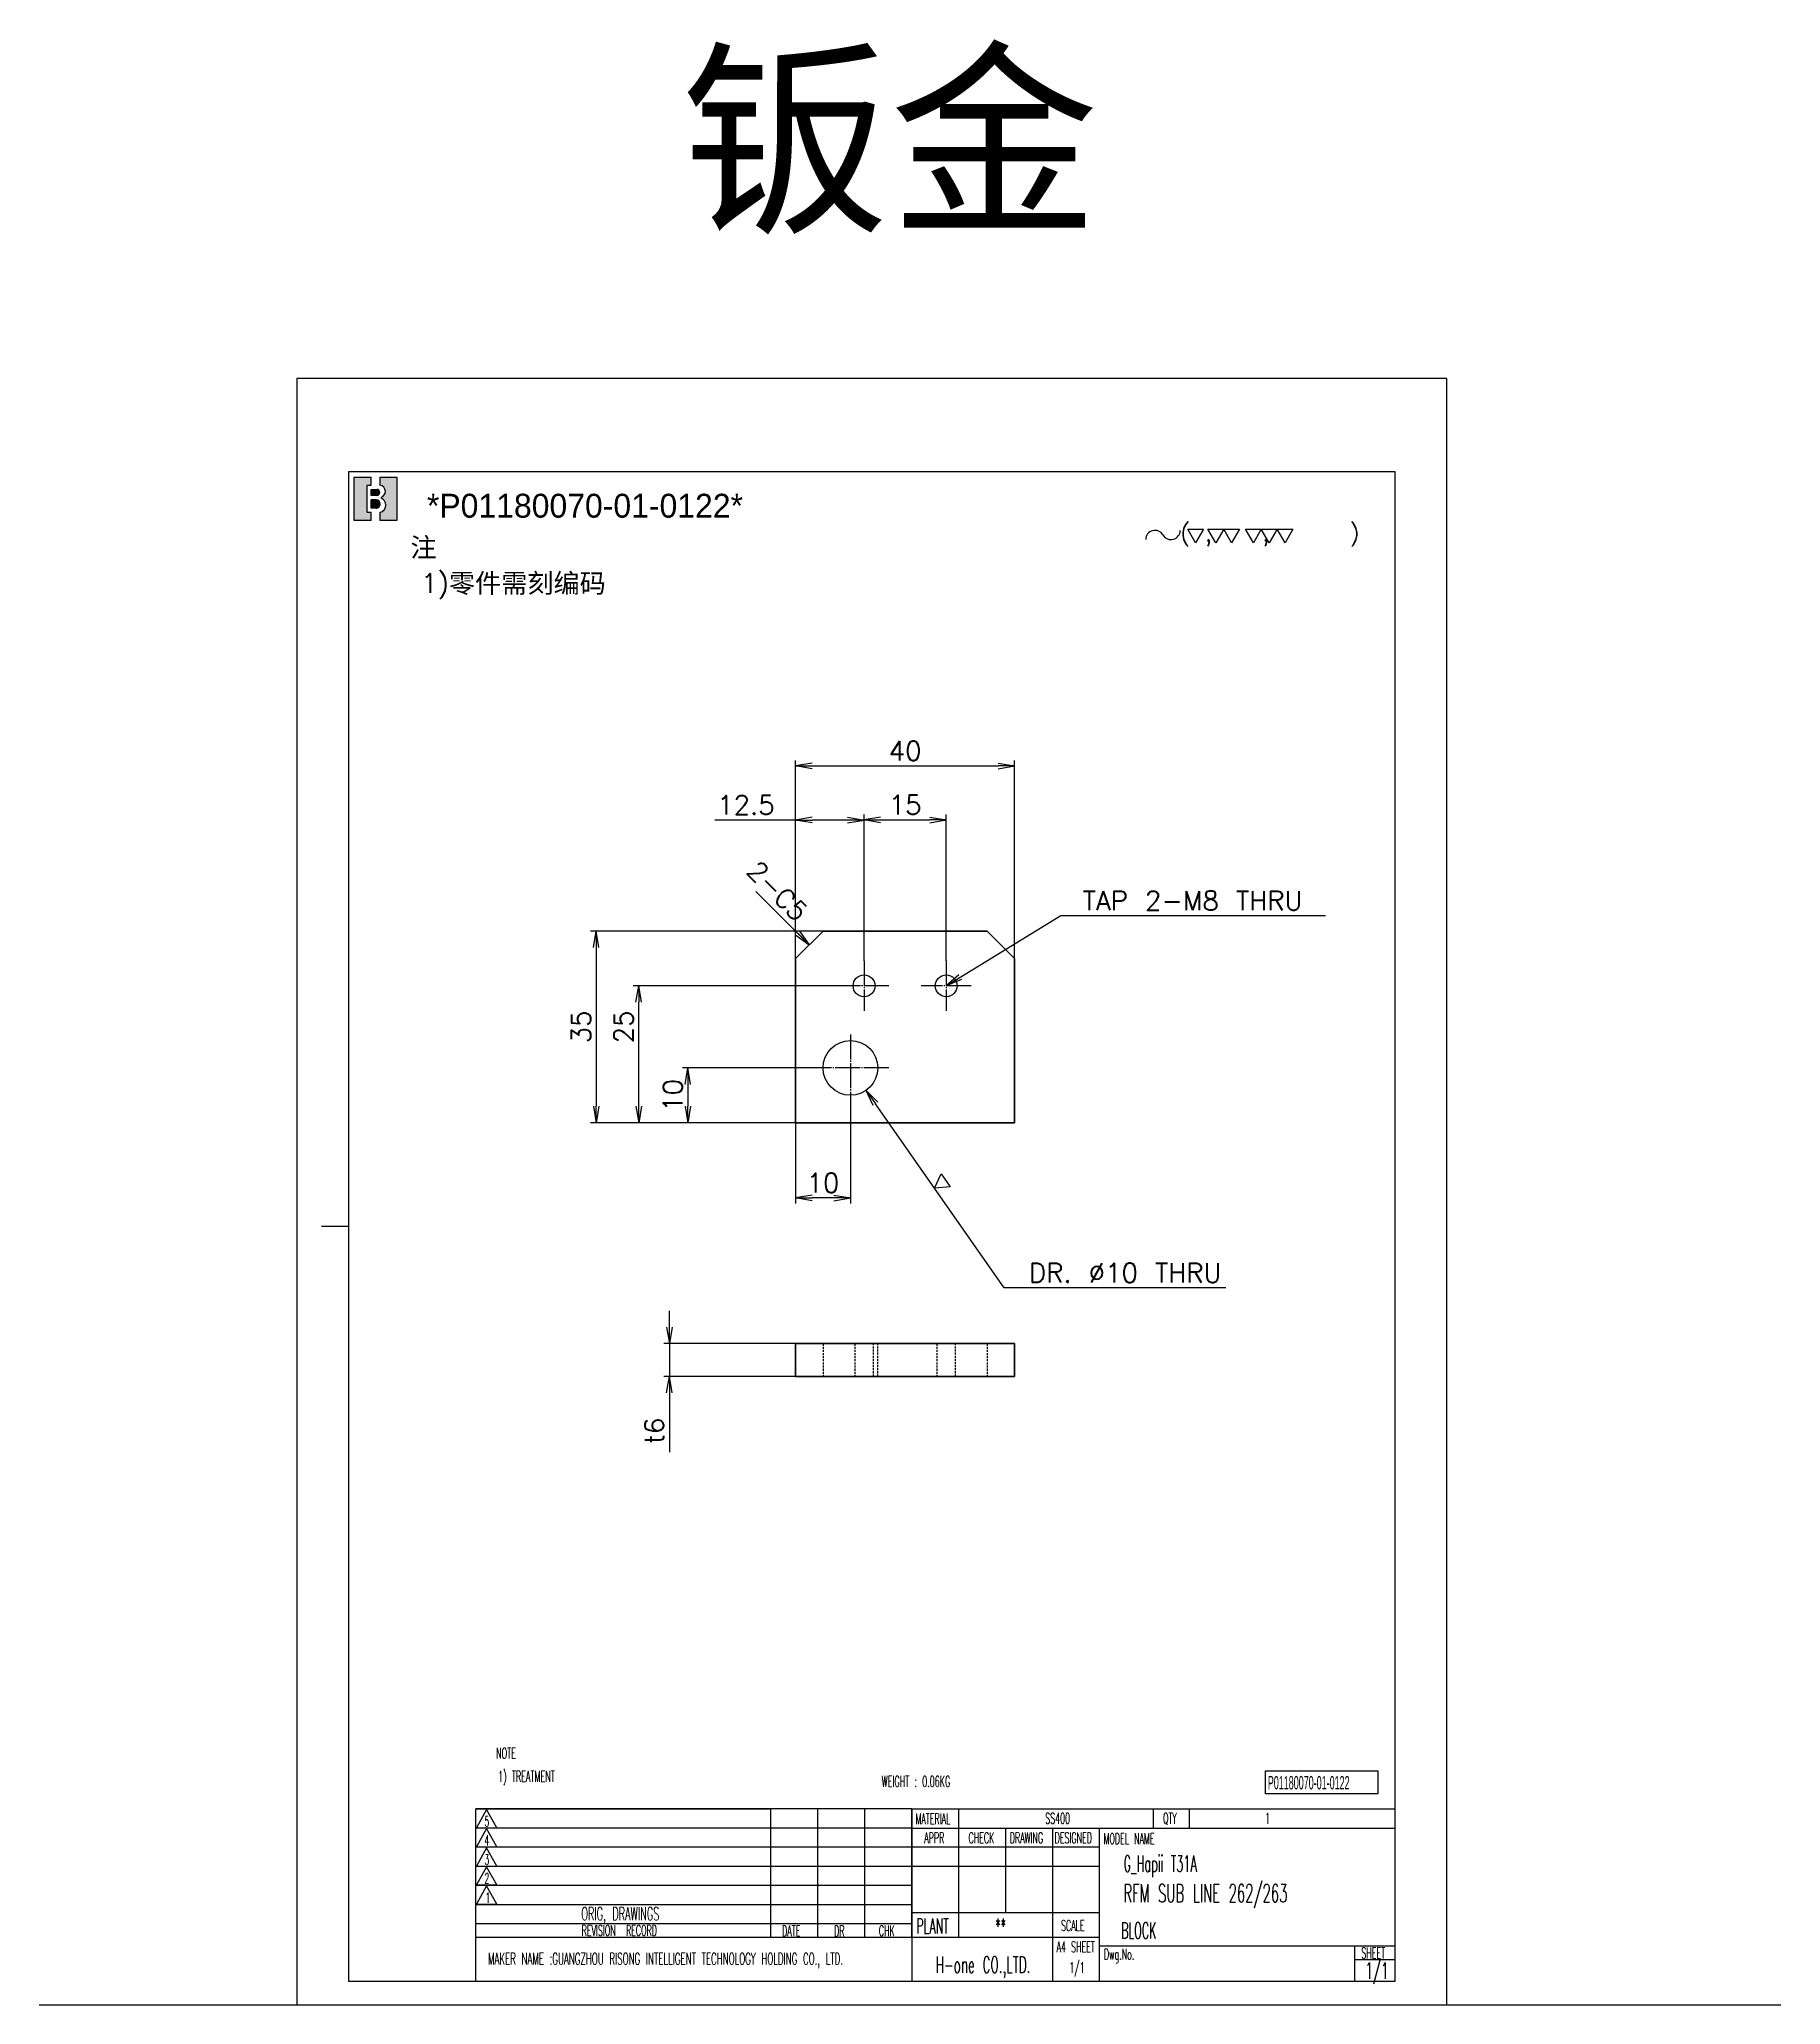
# Model space of a CAD drawing. Header units: inches. Extents: x 21 to 8642, y -3779 to 1599.
# Drawn here: x 5128.4 to 5446.4, y 18.9 to 377.9 of the extents above; entities that cross this region are included whole.
import ezdxf

# ---------------------------------------------------------------- set-up
doc = ezdxf.new("R2010")
doc.units = ezdxf.units.IN
doc.header["$MEASUREMENT"] = 0
doc.linetypes.add('CENTER-HOKUTO', pattern=[23, 20, -1, 1, -1])
doc.linetypes.add('HIDDEN-HOKUTO', pattern=[3.8, 2.5, -1.3])
doc.layers.add('AM_7', color=2, linetype='CENTER-HOKUTO', lineweight=30)
doc.layers.add('AM_HID', color=1, linetype='HIDDEN-HOKUTO', lineweight=25)
doc.layers.add('title_frame', color=7, linetype='Continuous')
doc.layers.add('word_dim', color=253, linetype='Continuous')
doc.styles.add('MX_NOTE_STANDARD', font='txt.shx', dxfattribs={"bigfont": 'bigfont.shx'})
doc.styles.get("Standard").update_dxf_attribs({"font": 'txt', "bigfont": 'gbcbig.shx'})
doc.dimstyles.new('HKT 1-1', dxfattribs={"dimtxt": 3.5, "dimasz": 3, "dimexe": 1, "dimexo": 0, "dimgap": 1, "dimtad": 3, "dimdsep": 46, "dimtxsty": 'Standard', "dimblk1": 'OPEN', "dimblk2": 'OPEN', "dimsah": 1, "dimcen": 0, "dimclrd": 256, "dimclre": 256, "dimclrt": 3, "dimazin": 2, "dimtfac": 1, "dimtmove": 0, "dimatfit": 3, "dimldrblk": 'OPEN', "dimfxl": 0, "dimtolj": 1, "dimlwd": 25, "dimlwe": 25, "dimarcsym": 0})

msp = doc.modelspace()

# ---------------------------------------------------------------- texts
at = {"linetype": 'Continuous', "ltscale": 2, "insert": (5245.48005147758, 373.431264767818), "char_height": 28, "width": 97.82244757481385, "attachment_point": 1}
msp.add_mtext('{\\fMicrosoft YaHei|b0|i0|c134|p34;\\C3;钣金}', dxfattribs=at)
at = {"ltscale": 2, "char_height": 3.5, "attachment_point": 1}
for s, insert, width in [('{\\fSimSun|b0|i0|c134|p2;\\C3;注}', (5196.137144596085, 286.8199585960988), 10.36469167833275), ('{\\Fromans,bigfont|c134;\\C3;1)\\fSimSun|b0|i0|c134|p2;零件需刻编码}', (5198.072517645693, 280.2745734192881), 96.90613264959393)]:
    msp.add_mtext(s, dxfattribs=dict(at, insert=insert, width=width))
at = {"linetype": 'Continuous', "insert": (5326.378678560754, 44.18409357394694), "char_height": 3, "width": 50.90000000000009, "attachment_point": 4}
msp.add_mtext('{\\W0.5;\\C3;G_Hapii T31A}', dxfattribs=at)
at = {"layer": 'title_frame', "color": 3, "style": 'MX_NOTE_STANDARD'}
for s, height, width, p in [('NOTE', 1.96, 0.5450000000000002, (5211.780951435316, 63.86087121608352)), ('1) TREATMENT', 1.96, 0.5450000000000002, (5212.16986806087, 59.63755870902014)), ('WEIGHT : 0.06KG', 2, 0.5341000000000022, (5282.197857006338, 58.69034685800352)), ('MATERIAL', 1.972799999999999, 0.5340999999999952, (5288.37365978028, 51.87661364088262)), ('SS400', 1.972799999999999, 0.5340999999999952, (5312.074899837551, 51.96225243587605)), ('QTY', 1.972799999999999, 0.5340999999999952, (5333.574660579996, 51.96225243587605)), ('1', 1.972799999999999, 0.5340999999999952, (5352.202479717585, 51.96225243587605)), ('5', 1.917999999999999, 0.5341000000000025, (5209.661811966422, 51.44400094052753)), ('APPR', 1.972799999999999, 0.5340999999999952, (5289.969339191013, 48.40543169303191)), ('CHECK', 1.972799999999999, 0.5341000000000096, (5298.065198966304, 48.40543169303191)), ('DRAWING', 1.972799999999999, 0.5340999999999952, (5305.584699560337, 48.40543169303191)), ('DESIGNED', 1.972799999999999, 0.5340999999999952, (5313.776179284878, 48.40543169303191)), ('4', 1.917999999999999, 0.5341000000000025, (5209.661811966422, 47.96670905324345)), ('MODEL NAME', 1.972799999999999, 0.5340999999999669, (5322.704618991762, 48.25507256459014)), ('3', 1.917999999999999, 0.5341000000000025, (5209.661811966422, 44.43717170666196)), ('2', 1.917999999999999, 0.5341000000000025, (5209.661811966422, 41.02402349637987)), ('RFM SUB LINE 262/263', 3.300000000000001, 0.534099999999995, (5326.340349753535, 37.61499827581201)), ('1', 1.917999999999999, 0.5341000000000025, (5209.85805404559, 37.49448614979474)), ('ORIG, DRAWINGS', 2.411200052261353, 0.5341000000000021, (5227.350353982883, 34.32582431868423)), ('REVISION  RECORD', 1.972799999999999, 0.5341000000000025, (5227.40038326994, 31.48763774908866)), ('DATE', 1.972799999999999, 0.5340999999999952, (5264.013831882768, 31.4061533427207)), ('DR', 1.972799999999999, 0.5341000000000096, (5273.507819844644, 31.39572665166406)), ('CHK', 1.972799999999999, 0.5340999999999952, (5281.684457605532, 31.42915911808223)), ('PLANT', 2.740000000000002, 0.5340999999999948, (5288.537594654948, 31.93321690288349)), ('**', 2.740000000000002, 0.5340999999999948, (5302.894495311341, 31.93321690288349)), ('SCALE', 1.972799999999999, 0.5340999999999952, (5314.95215429619, 32.38282709091936)), ('BLOCK', 2.94, 0.5, (5325.92652569595, 31.00285877504348)), ('A4 SHEET', 1.972799999999999, 0.5340999999999952, (5314.131147088485, 28.48737397778814)), ('Dwg.No.', 1.972799999999999, 0.5340999999999669, (5322.790474083975, 27.14155933034772)), ('SHEET', 1.972799999999999, 0.5340999999999952, (5369.791449485407, 27.37562859678792)), ('MAKER NAME :GUANGZHOU RISONG INTELLIGENT TECHNOLOGY HOLDING CO., LTD.', 2.160000000000001, 0.5341000000000022, (5210.300405308897, 26.23025221409034)), ('H-one CO.,LTD.', 3, 0.5341000000000093, (5292.057417951672, 24.71330088280365)), ('1/1', 1.972799999999999, 0.5340999999999952, (5316.482890141548, 24.73298190692867)), ('1/1', 3, 0.5340999999999667, (5370.508370939644, 23.63970761176961))]:
    msp.add_text(s, height=height, dxfattribs=dict(at, width=width)).set_placement(p)
at = {"layer": 'title_frame', "color": 3, "insert": (5352.708391702823, 60.68351764071622), "char_height": 2.45, "width": 4.110702489910182, "attachment_point": 1, "style": 'MX_NOTE_STANDARD'}
msp.add_mtext('{\\f3 of 9 Barcode|b0|i0|c0|p82;\\W0.5;P01180070-\\f3 of 9 Barcode|b0|i0|c134|p82;01\\f3 of 9 Barcode|b0|i0|c0|p82;-0\\f3 of 9 Barcode|b0|i0|c134|p82;122}', dxfattribs=at)
at = {"layer": 'word_dim', "color": 3, "linetype": 'Continuous', "ltscale": 2}
msp.add_text('2-C5', height=3.5, rotation=315, dxfattribs=at).set_placement((5257.322987527006, 225.6905388621431))
at = {"layer": 'word_dim', "color": 3, "linetype": 'Continuous', "insert": (5199.153652978597, 294.8547770723944), "char_height": 4.361000000000001, "width": 100, "attachment_point": 1}
msp.add_mtext('{\\f3 of 9 Barcode|b0|i0|c0|p82;*P01180070-\\f3 of 9 Barcode|b0|i0|c134|p82;01\\f3 of 9 Barcode|b0|i0|c0|p82;-0\\f3 of 9 Barcode|b0|i0|c134|p82;122\\f3 of 9 Barcode|b0|i0|c0|p82;*}', dxfattribs=at)
at = {"layer": 'word_dim', "color": 3, "linetype": 'Continuous', "ltscale": 2, "insert": (5318.915485334381, 218.8095755793888), "char_height": 3.5, "attachment_point": 7}
msp.add_mtext('\\A1;TAP 2-M8 THRU', dxfattribs=at)

# ---------------------------------------------------------------- blocks, each defined once
blk = doc.blocks.new('B\\M+18B40\\M+196A7\\M+100CF\\M+100B0\\M+100B8')
blk.add_hatch(color=1).paths.add_polyline_path([(0.3999999986702711, 0.8149999997779807), (0.3999999986702711, 0.9999999997779806), (-1.3297288e-09, 0.9999999997779806), (-1.3297288e-09, -2.220193e-10), (0.3999999986702711, -2.220193e-10), (0.3999999986702711, 0.1849999997779807), (0.2999999986702711, 0.1849999997779807), (0.2999999986702711, 0.8149999997779807)])
h = blk.add_hatch(color=1)
edge = h.paths.add_edge_path()
edge.add_line((0.5999999986702714, 0.9999999997779806), (0.5999999986702718, 0.8142220507965398))
edge.add_arc((0.5849999986702712, 0.6699999997779816), 0.1449999999999991, -5.115907697472721e-13, 84.06222754839428, ccw=False)
edge.add_arc((0.5849999986702707, 0.6699999997779802), 0.1449999999999993, -69.82872865353448, 1.1368683772161603e-13, ccw=False)
edge.add_line((0.6349999986702715, 0.5338934238898192), (0.6349999986702711, 0.5120827805020305))
edge.add_arc((0.5699999986702688, 0.3549999997779789), 0.1700000000000021, 3.979039320256561e-13, 67.5204943905955, ccw=False)
edge.add_arc((0.5699999986702724, 0.3549999997779802), 0.1699999999999993, -79.83575137827683, 0, ccw=False)
edge.add_line((0.5999999986702714, 0.1876679944711657), (0.5999999986702714, -2.220192918400699e-10))
edge.add_line((0.5999999986702714, -2.220193e-10), (0.9999999986702712, -2.220193e-10))
edge.add_line((0.9999999986702712, -2.220193e-10), (0.9999999986702712, 0.9999999997779806))
edge.add_line((0.9999999986702712, 0.9999999997779806), (0.5999999986702714, 0.9999999997779806))
h = blk.add_hatch(color=1)
edge = h.paths.add_edge_path()
edge.add_arc((0.5299999986702706, 0.6449999997779808), 0.07, 359.9999999999989, 450)
edge.add_line((0.5299999986702706, 0.7149999997779806), (0.3999999986702711, 0.7149999997779806))
edge.add_line((0.3999999986702711, 0.7149999997779806), (0.3999999986702711, 0.5749999997779809))
edge.add_line((0.3999999986702711, 0.5749999997779809), (0.5299999986702701, 0.5749999997779809))
edge.add_arc((0.5299999986702701, 0.6449999997779808), 0.07, 270, 359.9999999999999)
h = blk.add_hatch(color=1)
edge = h.paths.add_edge_path()
edge.add_arc((0.5149999986702705, 0.3799999997779802), 0.095, 1.018e-13, 90)
edge.add_line((0.5149999986702705, 0.4749999997779804), (0.3999999986702711, 0.4749999997779808))
edge.add_line((0.3999999986702711, 0.4749999997779808), (0.3999999986702711, 0.2849999997779809))
edge.add_line((0.3999999986702711, 0.2849999997779809), (0.5149999986702718, 0.2849999997779809))
edge.add_arc((0.5149999986702718, 0.379999999777981), 0.095, 270, 360.0000000000003)
at = {"color": 1}
for p, q in [((-1.3297288e-09, -2.220193e-10), (-1.3297288e-09, 0.9999999997779806)), ((-1.3297288e-09, 0.9999999997779806), (0.3999999986702711, 0.9999999997779806)), ((0.3999999986702711, 0.8149999997779807), (0.3999999986702711, 0.9999999997779806)), ((0.5999999986702714, 0.9999999997779806), (0.5999999986702718, 0.8142220507965398)), ((0.5999999986702714, 0.9999999997779806), (0.9999999986702712, 0.9999999997779806)), ((0.9999999986702712, 0.9999999997779806), (0.9999999986702712, -2.220193e-10)), ((0.2999999986702711, 0.8149999997779807), (0.3999999986702711, 0.8149999997779807)), ((0.2999999986702711, 0.1849999997779807), (0.2999999986702711, 0.8149999997779807)), ((0.3999999986702711, 0.7149999997779806), (0.5299999986702706, 0.7149999997779806)), ((0.3999999986702711, 0.5749999997779809), (0.3999999986702711, 0.7149999997779806)), ((0.5299999986702701, 0.5749999997779809), (0.3999999986702711, 0.5749999997779809)), ((0.5149999986702705, 0.4749999997779804), (0.3999999986702711, 0.4749999997779808)), ((0.3999999986702711, 0.2849999997779809), (0.3999999986702711, 0.4749999997779808)), ((0.5699999986702711, 0.5249999997779802), (0.5699999986702716, 0.5249999997779807)), ((0.5999999986702705, 0.6449999997779794), (0.59999999867027, 0.6449999997779803)), ((0.6349999986702715, 0.5338934238898192), (0.6349999986702711, 0.5120827805020305)), ((0.7299999986702704, 0.6699999997779807), (0.7299999986702704, 0.6699999997779802)), ((0.3999999986702711, 0.1849999997779807), (0.2999999986702711, 0.1849999997779807)), ((0.5149999986702718, 0.2849999997779809), (0.3999999986702711, 0.2849999997779809)), ((0.3999999986702711, -2.220193e-10), (0.3999999986702711, 0.1849999997779807)), ((0.5999999986702714, 0.1876679944711657), (0.5999999986702714, -2.220193e-10)), ((0.6099999986702707, 0.3799999997779806), (0.609999998670272, 0.3799999997779815)), ((0.739999998670271, 0.3549999997779802), (0.739999998670271, 0.3549999997779802)), ((0.3999999986702711, -2.220193e-10), (-1.3297288e-09, -2.220193e-10)), ((0.9999999986702712, -2.220193e-10), (0.5999999986702714, -2.220193e-10))]:
    blk.add_line(p, q, dxfattribs=at)
for centre, radius, start, end in [((0.5149999986702705, 0.3799999997779802), 0.095, 1.018e-13, 90), ((0.5299999986702706, 0.6449999997779808), 0.07, 359.9999999999989, 90), ((0.5299999986702701, 0.6449999997779808), 0.07, 270, 359.9999999999999), ((0.5849999986702712, 0.6699999997779816), 0.1449999999999991, 359.9999999999995, 84.06222754839432), ((0.5849999986702707, 0.6699999997779802), 0.1449999999999993, 290.1712713464655, 1.781e-13), ((0.5699999986702688, 0.3549999997779789), 0.1700000000000021, 4.58e-13, 67.52049439059552), ((0.5149999986702718, 0.379999999777981), 0.095, 270, 2.799e-13), ((0.5699999986702724, 0.3549999997779802), 0.1699999999999993, 280.1642486217232, 0)]:
    blk.add_arc(centre, radius, start, end, dxfattribs=at)
blk.add_attdef('B機密ﾏｰｸ', (-0.0857467348302255, 1.074949466596297), '', height=0.2)
blk = doc.blocks.new('shiage0')
at = {"layer": 'word_dim', "color": 3, "linetype": 'Continuous'}
for centre, radius, start, end in [((1.687489685469927, 1.849274192977646e-05), 1.687500000000015, 29.99999999999973, 180), ((4.610325423242443, 1.68751849274193), 1.6875, 209.9999999999997, 0)]:
    blk.add_arc(centre, radius, start, end, dxfattribs=at)
blk = doc.blocks.new('10')
at = {"layer": 'title_frame', "color": 3, "linetype": 'Continuous'}
for points in [[(9.625360041289241, 2.650317104677924), (8.180360041289191, 5.153130521614912), (11.07036004128918, 5.153130521615026)], [(13.30945624889046, 2.650317104677924), (11.86445624889041, 5.153130521614912), (17.64445624889038, 5.15313052161514), (16.19945624889044, 2.650317104678038), (14.75445624889039, 5.153130521615026)], [(20.17199269540924, 2.650317104677924), (18.72699269540919, 5.153130521614912), (27.39699269540915, 5.15313052161514), (25.95199269540922, 2.650317104678095), (24.50699269540917, 5.153130521615083), (23.06199269540923, 2.650317104678038), (21.61699269540918, 5.153130521615026)]]:
    blk.add_lwpolyline(points, close=True, dxfattribs=at)
blk.add_blockref('shiage0', (0.5207737940818333, 3.2441946934008), dxfattribs=at)
blk.add_text('( ,   ,     )', height=3, dxfattribs=at).set_placement((6.843075599901567, 2.972427221680277))
blk = doc.blocks.new('_Open')
at = {"color": 0, "lineweight": -2}
for p, q in [((-1, 0.1666666666666667), (0, 0)), ((-1, -0.1666666666666667), (0, 0)), ((0, 0), (-1, 0))]:
    blk.add_line(p, q, dxfattribs=at)
blk = doc.blocks.new('*D260')
at = {"layer": 'DEFPOINTS', "color": 0, "linetype": 'Continuous', "ltscale": 2}
for p in [(5306.482646693768, 245.1513166497002), (5266.482646693768, 209.9933681946363), (5306.482646693768, 209.9933681946363)]:
    blk.add_point(p, dxfattribs=at)
at = {"layer": 'word_dim', "linetype": 'Continuous', "lineweight": 25, "ltscale": 2}
for p, q in [((5266.482646693768, 209.9933681946363), (5266.482646693768, 246.1513166497002)), ((5269.482646693768, 245.1513166497002), (5303.482646693768, 245.1513166497002)), ((5306.482646693768, 209.9933681946363), (5306.482646693768, 246.1513166497002))]:
    blk.add_line(p, q, dxfattribs=at)
at = {"layer": 'word_dim', "linetype": 'Continuous', "lineweight": 25, "ltscale": 2, "xscale": 3, "yscale": 3, "zscale": 3, "rotation": 180}
blk.add_blockref('_Open', (5266.482646693768, 245.1513166497002), dxfattribs=at)
at = {"layer": 'word_dim', "linetype": 'Continuous', "lineweight": 25, "ltscale": 2, "xscale": 3, "yscale": 3, "zscale": 3}
blk.add_blockref('_Open', (5306.482646693768, 245.1513166497002), dxfattribs=at)
at = {"layer": 'word_dim', "color": 3, "linetype": 'Continuous', "ltscale": 2, "insert": (5286.482646693768, 247.9013166497002), "char_height": 3.5, "attachment_point": 5}
blk.add_mtext('\\A1;40', dxfattribs=at)
blk = doc.blocks.new('*D261')
at = {"layer": 'DEFPOINTS', "color": 0, "linetype": 'Continuous', "ltscale": 2}
for p in [(5274.156615424728, 214.9933681946363), (5230.053162756116, 179.9933681946363), (5269.430832469023, 179.9933681946363)]:
    blk.add_point(p, dxfattribs=at)
at = {"layer": 'word_dim', "linetype": 'Continuous', "lineweight": 25, "ltscale": 2}
for p, q in [((5274.156615424728, 214.9933681946363), (5229.053162756116, 214.9933681946363)), ((5230.053162756116, 211.9933681946363), (5230.053162756116, 182.9933681946363)), ((5269.430832469023, 179.9933681946363), (5229.053162756116, 179.9933681946363))]:
    blk.add_line(p, q, dxfattribs=at)
at = {"layer": 'word_dim', "linetype": 'Continuous', "lineweight": 25, "ltscale": 2, "xscale": 3, "yscale": 3, "zscale": 3}
for p, rotation in [((5230.053162756116, 214.9933681946363), 90), ((5230.053162756116, 179.9933681946363), 270)]:
    blk.add_blockref('_Open', p, dxfattribs=dict(at, rotation=rotation))
at = {"layer": 'word_dim', "color": 3, "linetype": 'Continuous', "ltscale": 2, "insert": (5227.303162756116, 197.4933681946372), "char_height": 3.5, "attachment_point": 5, "rotation": 90}
blk.add_mtext('\\A1;35', dxfattribs=at)
blk = doc.blocks.new('*D262')
at = {"layer": 'DEFPOINTS', "color": 0, "linetype": 'Continuous', "ltscale": 2}
for p in [(5266.482646693768, 139.6409850847281), (5243.424930909097, 133.6409850847281), (5266.482646693768, 133.6409850847281)]:
    blk.add_point(p, dxfattribs=at)
at = {"layer": 'word_dim', "linetype": 'Continuous', "lineweight": 25, "ltscale": 2}
for p, q in [((5243.424930909097, 142.6409850847281), (5243.424930909097, 145.6409850847281)), ((5266.482646693768, 139.6409850847281), (5242.424930909097, 139.6409850847281)), ((5243.424930909097, 139.6409850847281), (5243.424930909097, 133.6409850847281)), ((5266.482646693768, 133.6409850847281), (5242.424930909097, 133.6409850847281)), ((5243.424930909097, 130.6409850847281), (5243.424930909097, 119.8076517513947))]:
    blk.add_line(p, q, dxfattribs=at)
at = {"layer": 'word_dim', "linetype": 'Continuous', "lineweight": 25, "ltscale": 2, "xscale": 3, "yscale": 3, "zscale": 3}
for p, rotation in [((5243.424930909097, 139.6409850847281), 270), ((5243.424930909097, 133.6409850847281), 90)]:
    blk.add_blockref('_Open', p, dxfattribs=dict(at, rotation=rotation))
at = {"layer": 'word_dim', "color": 3, "linetype": 'Continuous', "ltscale": 2, "insert": (5240.674930909097, 123.7243184180622), "char_height": 3.5, "attachment_point": 5, "rotation": 90}
blk.add_mtext('\\A1;t6', dxfattribs=at)
blk = doc.blocks.new('*D263')
at = {"layer": 'DEFPOINTS', "color": 0, "linetype": 'Continuous', "ltscale": 2}
for p in [(5276.482646693768, 183.8811933136653), (5266.482646693768, 179.9933681946363), (5266.482646693768, 166.2541424771675)]:
    blk.add_point(p, dxfattribs=at)
at = {"layer": 'word_dim', "linetype": 'Continuous', "lineweight": 25, "ltscale": 2}
for p, q in [((5276.482646693768, 183.8811933136653), (5276.482646693768, 165.2541424771675)), ((5266.482646693768, 179.9933681946363), (5266.482646693768, 165.2541424771675)), ((5273.482646693768, 166.2541424771675), (5269.482646693768, 166.2541424771675))]:
    blk.add_line(p, q, dxfattribs=at)
at = {"layer": 'word_dim', "linetype": 'Continuous', "lineweight": 25, "ltscale": 2, "xscale": 3, "yscale": 3, "zscale": 3, "rotation": 180}
blk.add_blockref('_Open', (5266.482646693768, 166.2541424771675), dxfattribs=at)
at = {"layer": 'word_dim', "linetype": 'Continuous', "lineweight": 25, "ltscale": 2, "xscale": 3, "yscale": 3, "zscale": 3}
blk.add_blockref('_Open', (5276.482646693768, 166.2541424771675), dxfattribs=at)
at = {"layer": 'word_dim', "color": 3, "linetype": 'Continuous', "ltscale": 2, "insert": (5271.482646693768, 169.0041424771675), "char_height": 3.5, "attachment_point": 5}
blk.add_mtext('\\A1;10', dxfattribs=at)
blk = doc.blocks.new('*D264')
at = {"layer": 'DEFPOINTS', "color": 0, "linetype": 'Continuous', "ltscale": 2}
for p in [(5278.982646693768, 235.2720256418083), (5266.482646693768, 209.9933681946363), (5278.982646693768, 209.5434170227613)]:
    blk.add_point(p, dxfattribs=at)
at = {"layer": 'word_dim', "linetype": 'Continuous', "lineweight": 25, "ltscale": 2}
for p, q in [((5266.482646693768, 235.2720256418083), (5251.732646693767, 235.2720256418083)), ((5266.482646693768, 209.9933681946363), (5266.482646693768, 236.2720256418083)), ((5275.982646693768, 235.2720256418083), (5269.482646693768, 235.2720256418083)), ((5278.982646693768, 209.5434170227613), (5278.982646693768, 236.2720256418083))]:
    blk.add_line(p, q, dxfattribs=at)
at = {"layer": 'word_dim', "linetype": 'Continuous', "lineweight": 25, "ltscale": 2, "xscale": 3, "yscale": 3, "zscale": 3, "rotation": 180}
blk.add_blockref('_Open', (5266.482646693768, 235.2720256418083), dxfattribs=at)
at = {"layer": 'word_dim', "linetype": 'Continuous', "lineweight": 25, "ltscale": 2, "xscale": 3, "yscale": 3, "zscale": 3}
blk.add_blockref('_Open', (5278.982646693768, 235.2720256418083), dxfattribs=at)
at = {"layer": 'word_dim', "color": 3, "linetype": 'Continuous', "ltscale": 2, "insert": (5257.399313360433, 238.0220256418083), "char_height": 3.5, "attachment_point": 5}
blk.add_mtext('\\A1;12.5', dxfattribs=at)
blk = doc.blocks.new('*D265')
at = {"layer": 'DEFPOINTS', "color": 0, "linetype": 'Continuous', "ltscale": 2}
for p in [(5293.982646693768, 235.2855391553217), (5278.982646693768, 209.5434170227613), (5293.982646693768, 209.5434170227613)]:
    blk.add_point(p, dxfattribs=at)
at = {"layer": 'word_dim', "linetype": 'Continuous', "lineweight": 25, "ltscale": 2}
for p, q in [((5278.982646693768, 209.5434170227613), (5278.982646693768, 236.2855391553217)), ((5281.982646693768, 235.2855391553217), (5290.982646693768, 235.2855391553217)), ((5293.982646693768, 209.5434170227613), (5293.982646693768, 236.2855391553217))]:
    blk.add_line(p, q, dxfattribs=at)
at = {"layer": 'word_dim', "linetype": 'Continuous', "lineweight": 25, "ltscale": 2, "xscale": 3, "yscale": 3, "zscale": 3, "rotation": 180}
blk.add_blockref('_Open', (5278.982646693768, 235.2855391553217), dxfattribs=at)
at = {"layer": 'word_dim', "linetype": 'Continuous', "lineweight": 25, "ltscale": 2, "xscale": 3, "yscale": 3, "zscale": 3}
blk.add_blockref('_Open', (5293.982646693768, 235.2855391553217), dxfattribs=at)
at = {"layer": 'word_dim', "color": 3, "linetype": 'Continuous', "ltscale": 2, "insert": (5286.482646693768, 238.0355391553217), "char_height": 3.5, "attachment_point": 5}
blk.add_mtext('\\A1;15', dxfattribs=at)
blk = doc.blocks.new('*D266')
at = {"layer": 'DEFPOINTS', "color": 0, "linetype": 'Continuous', "ltscale": 2}
for p in [(5270.117533924875, 189.9933681946363), (5246.800311519475, 179.9933681946363), (5266.482646693768, 179.9933681946363)]:
    blk.add_point(p, dxfattribs=at)
at = {"layer": 'word_dim', "linetype": 'Continuous', "lineweight": 25, "ltscale": 2}
for p, q in [((5270.117533924875, 189.9933681946363), (5245.800311519475, 189.9933681946363)), ((5246.800311519475, 186.9933681946363), (5246.800311519475, 182.9933681946363)), ((5266.482646693768, 179.9933681946363), (5245.800311519475, 179.9933681946363))]:
    blk.add_line(p, q, dxfattribs=at)
at = {"layer": 'word_dim', "linetype": 'Continuous', "lineweight": 25, "ltscale": 2, "xscale": 3, "yscale": 3, "zscale": 3}
for p, rotation in [((5246.800311519475, 189.9933681946363), 90), ((5246.800311519475, 179.9933681946363), 270)]:
    blk.add_blockref('_Open', p, dxfattribs=dict(at, rotation=rotation))
at = {"layer": 'word_dim', "color": 3, "linetype": 'Continuous', "ltscale": 2, "insert": (5244.050311519475, 184.9933681946372), "char_height": 3.5, "attachment_point": 5, "rotation": 90}
blk.add_mtext('\\A1;10', dxfattribs=at)
blk = doc.blocks.new('*D267')
at = {"layer": 'DEFPOINTS', "color": 0, "linetype": 'Continuous', "ltscale": 2}
for p in [(5237.82419615405, 204.9933681946363), (5274.431865443768, 204.9933681946363), (5266.482646693768, 179.9933681946363)]:
    blk.add_point(p, dxfattribs=at)
at = {"layer": 'word_dim', "linetype": 'Continuous', "lineweight": 25, "ltscale": 2}
for p, q in [((5274.431865443768, 204.9933681946363), (5236.82419615405, 204.9933681946363)), ((5237.82419615405, 182.9933681946363), (5237.82419615405, 201.9933681946363)), ((5266.482646693768, 179.9933681946363), (5236.82419615405, 179.9933681946363))]:
    blk.add_line(p, q, dxfattribs=at)
at = {"layer": 'word_dim', "linetype": 'Continuous', "lineweight": 25, "ltscale": 2, "xscale": 3, "yscale": 3, "zscale": 3}
for p, rotation in [((5237.82419615405, 204.9933681946363), 90), ((5237.82419615405, 179.9933681946363), 270)]:
    blk.add_blockref('_Open', p, dxfattribs=dict(at, rotation=rotation))
at = {"layer": 'word_dim', "color": 3, "linetype": 'Continuous', "ltscale": 2, "insert": (5235.07419615405, 197.4933681946472), "char_height": 3.5, "attachment_point": 5, "rotation": 90}
blk.add_mtext('\\A1;25', dxfattribs=at)
blk = doc.blocks.new('*D268')
at = {"layer": 'DEFPOINTS', "color": 0, "linetype": 'Continuous', "ltscale": 2}
for p in [(5273.616786331981, 194.0905433662438), (5279.348507055593, 185.8961930230489)]:
    blk.add_point(p, dxfattribs=at)
at = {"layer": 'word_dim', "linetype": 'Continuous', "lineweight": 25, "ltscale": 2}
for p, q in [((5304.573038072708, 149.8339606910495), (5281.068023272672, 183.4378879200967)), ((5345.048038072529, 149.833960691049), (5304.573038072708, 149.8339606910495))]:
    blk.add_line(p, q, dxfattribs=at)
at = {"layer": 'word_dim', "linetype": 'Continuous', "lineweight": 25, "ltscale": 2, "xscale": 3, "yscale": 3, "zscale": 3, "rotation": 124.9717215521593}
blk.add_blockref('_Open', (5279.348507055593, 185.8961930230489), dxfattribs=at)
at = {"layer": 'word_dim', "color": 3, "linetype": 'Continuous', "ltscale": 2, "insert": (5326.673038072529, 152.5839606910495), "char_height": 3.5, "attachment_point": 5}
blk.add_mtext('\\A1;DR. ∅10 THRU', dxfattribs=at)
blk = doc.blocks.new('shiage1')
at = {"layer": 'word_dim', "color": 3, "linetype": 'Continuous'}
for p, q in [((-4.255559048260693e-05, 3.4162127349191e-07), (-1.443418228564553, 2.500000341621273)), ((-1.443418228564553, 2.500000341621273), (1.443333117383588, 2.500000341621273)), ((1.443333117383588, 2.500000341621273), (-4.255559048260693e-05, 3.4162127349191e-07))]:
    blk.add_line(p, q, dxfattribs=at)

# ---------------------------------------------------------------- dimensions: what is measured, and where the dimension line sits
at = {"layer": 'word_dim', "linetype": 'Continuous', "ltscale": 2}
for base, p1, p2, picture, middle in [((5306.482646693768, 245.1513166497002), (5266.482646693768, 209.9933681946363), (5306.482646693768, 209.9933681946363), '*D260', (5286.482646693768, 247.9013166497002)), ((5293.982646693768, 235.2855391553217), (5278.982646693768, 209.5434170227613), (5293.982646693768, 209.5434170227613), '*D265', (5286.482646693768, 238.0355391553217)), ((5266.482646693768, 166.2541424771675), (5276.482646693768, 183.8811933136653), (5266.482646693768, 179.9933681946363), '*D263', (5271.482646693768, 169.0041424771675))]:
    dim = msp.add_linear_dim(base=base, p1=p1, p2=p2, dimstyle='HKT 1-1', dxfattribs=at)
    dim.commit()
    dim.dimension.update_dxf_attribs({"geometry": picture, "text_midpoint": middle})
dim = msp.add_linear_dim(base=(5278.982646693768, 235.2720256418083), p1=(5266.482646693768, 209.9933681946363), p2=(5278.982646693768, 209.5434170227613), dimstyle='HKT 1-1', dxfattribs=at)
dim.commit()
dim.dimension.update_dxf_attribs({"geometry": '*D264', "text_midpoint": (5257.399313360433, 235.2720256418083), "dimtype": 160})
for base, p1, p2, picture, middle in [((5230.053162756116, 179.9933681946363), (5274.156615424728, 214.9933681946363), (5269.430832469023, 179.9933681946363), '*D261', (5227.303162756116, 197.4933681946372)), ((5246.800311519475, 179.9933681946363), (5270.117533924875, 189.9933681946363), (5266.482646693768, 179.9933681946363), '*D266', (5244.050311519475, 184.9933681946372))]:
    dim = msp.add_linear_dim(base=base, p1=p1, p2=p2, angle=90, dimstyle='HKT 1-1', dxfattribs=at)
    dim.commit()
    dim.dimension.update_dxf_attribs({"geometry": picture, "text_midpoint": middle})
dim = msp.add_linear_dim(base=(5237.82419615405, 204.9933681946363), p1=(5266.482646693768, 179.9933681946363), p2=(5274.431865443768, 204.9933681946363), angle=90, dimstyle='HKT 1-1', dxfattribs=at)
dim.commit()
dim.dimension.update_dxf_attribs({"geometry": '*D267', "text_midpoint": (5237.82419615405, 197.4933681946472), "dimtype": 160})
dim = msp.add_diameter_dim_2p(p1=(5273.616786331981, 194.0905433662438), p2=(5279.348507055593, 185.8961930230489), text='DR. <> THRU', dimstyle='HKT 1-1', override={"dimtoh": 1, "dimtofl": 0}, dxfattribs=at)
dim.commit()
dim.dimension.update_dxf_attribs({"geometry": '*D268', "text_midpoint": (5326.673038072529, 149.8339606910495), "dimtype": 163})
dim = msp.add_linear_dim(base=(5243.424930909097, 133.6409850847281), p1=(5266.482646693768, 139.6409850847281), p2=(5266.482646693768, 133.6409850847281), angle=90, text='t<>', dimstyle='HKT 1-1', dxfattribs=at)
dim.commit()
dim.dimension.update_dxf_attribs({"geometry": '*D262', "text_midpoint": (5240.674930909097, 123.7243184180622)})

# ---------------------------------------------------------------- linework, layer by layer
at = {"color": 7, "lineweight": 35, "ltscale": 0.1767766952966369}
for p, q in [((5271.482646693768, 214.9933681946363), (5266.482646693768, 209.9933681946363)), ((5306.482646693768, 209.9933681946363), (5301.482646693768, 214.9933681946363))]:
    msp.add_line(p, q, dxfattribs=at)
at = {"color": 7, "lineweight": 35}
for p, q in [((5271.482646693768, 214.9933681946363), (5301.482646693768, 214.9933681946363)), ((5266.482646693768, 209.9933681946363), (5266.482646693768, 179.9933681946363)), ((5306.482646693768, 209.9933681946363), (5306.482646693768, 179.9933681946363)), ((5266.482646693768, 179.9933681946363), (5306.482646693768, 179.9933681946363)), ((5266.482646693768, 139.6409850847281), (5306.482646693768, 139.6409850847281)), ((5266.482646693768, 133.6409850847281), (5306.482646693768, 133.6409850847281))]:
    msp.add_line(p, q, dxfattribs=at)
at = {"color": 7, "lineweight": 35, "ltscale": 0.15}
for p, q in [((5266.482646693768, 133.6409850847281), (5266.482646693768, 139.6409850847281)), ((5306.482646693768, 139.6409850847281), (5306.482646693768, 133.6409850847281))]:
    msp.add_line(p, q, dxfattribs=at)
at = {"layer": 'AM_7', "ltscale": 0.22750244140625}
for p, q in [((5278.982646693768, 209.5434170227613), (5278.982646693768, 200.4433193665113)), ((5293.982646693768, 209.5434170227613), (5293.982646693768, 200.4433193665113)), ((5276.482646693768, 196.1055430756073), (5276.482646693768, 183.8811933136653))]:
    msp.add_line(p, q, dxfattribs=at)
at = {"layer": 'AM_7', "ltscale": 0.2275390625}
for p, q in [((5283.533427943768, 204.9933681946363), (5274.431865443768, 204.9933681946363)), ((5298.533427943768, 204.9933681946363), (5289.431865443768, 204.9933681946363)), ((5283.49792870565, 189.9933681946363), (5269.467364681916, 189.9933681946363))]:
    msp.add_line(p, q, dxfattribs=at)
at = {"layer": 'AM_HID', "ltscale": 0.15}
for p, q in [((5271.482646693768, 139.6409850847281), (5271.482646693768, 133.6409850847281)), ((5277.271709193768, 139.6409850847281), (5277.271709193768, 133.6409850847281)), ((5280.693584193768, 133.6409850847281), (5280.693584193768, 139.6409850847281)), ((5281.482646693768, 133.6409850847281), (5281.482646693768, 139.6409850847281)), ((5292.271709193768, 139.6409850847281), (5292.271709193768, 133.6409850847281)), ((5295.693584193768, 133.6409850847281), (5295.693584193768, 139.6409850847281)), ((5301.482646693768, 139.6409850847281), (5301.482646693768, 133.6409850847281))]:
    msp.add_line(p, q, dxfattribs=at)
at = {"layer": 'title_frame'}
for p, q in [((5184.901527814831, 298.9140031749066), (5375.901527814831, 298.9140031749066)), ((5184.901527814831, 23.16400317490616), (5184.901527814831, 298.9140031749066)), ((5189.901527814831, 298.9140031749066), (5375.901527814831, 298.9140031749066)), ((5375.901527814831, 298.9140031749066), (5375.901527814831, 23.16400317490616)), ((5184.901527814831, 161.0390031749062), (5179.901527814831, 161.0390031749062)), ((5352.294938693669, 61.63980382266664), (5372.822856561224, 61.63980382266664)), ((5352.294938693669, 57.43936140790674), (5352.294938693669, 61.63980382266664)), ((5372.822856561224, 61.63980382266664), (5372.822856561224, 57.43936140790674)), ((5372.822856561224, 57.43936140790674), (5352.294938693669, 57.43936140790674)), ((5208.076527814819, 23.16400317490616), (5208.076527814819, 54.66400317490616)), ((5208.076527814819, 54.66400317490616), (5261.976527814813, 54.66400317490616)), ((5287.701527814819, 54.66400317490616), (5208.076527814819, 54.66400317490616)), ((5210.056580418082, 54.54055353690046), (5208.176940418083, 51.21848008798179)), ((5211.936220418082, 51.21848008798179), (5210.056580418082, 54.54055353690046)), ((5261.976527814813, 31.16400317490616), (5261.976527814813, 54.66400317490616)), ((5270.551527814825, 31.16400317490616), (5270.551527814825, 54.66400317490616)), ((5270.551527814825, 31.16400317490616), (5270.551527814825, 54.66400317490616)), ((5279.126527814837, 31.16400317490616), (5279.126527814837, 54.66400317490616)), ((5279.126527814837, 31.16400317490616), (5279.126527814837, 54.66400317490616)), ((5287.701527814819, 54.66400317490616), (5287.701527814819, 51.16400317490616)), ((5287.701527814819, 31.16400317490616), (5287.701527814819, 54.66400317490616)), ((5287.701527814819, 54.66400317490616), (5287.701527814819, 23.16400317490616)), ((5287.701527814819, 54.66400317490616), (5287.701527814819, 23.16400317490616)), ((5287.701527814819, 54.66400317490616), (5375.901527814831, 54.66400317490616)), ((5296.276527814831, 31.16400317490616), (5296.276527814831, 54.66400317490616)), ((5331.801527814825, 54.66400317490616), (5331.801527814825, 51.16400317490616)), ((5338.374135066815, 54.66400317490616), (5338.374135066815, 51.16400317490616)), ((5261.976527814813, 51.16400317490616), (5208.076527814819, 51.16400317490616)), ((5287.701527814819, 51.16400317490616), (5208.076527814819, 51.16400317490616)), ((5208.176940418083, 51.21848008798179), (5211.936220418082, 51.21848008798179)), ((5210.056580418082, 51.06326164961638), (5208.176940418083, 47.74118820069771)), ((5211.936220418082, 47.74118820069771), (5210.056580418082, 51.06326164961638)), ((5287.701527814819, 51.16400317490616), (5375.901527814831, 51.16400317490616)), ((5304.851527814813, 35.76058076132313), (5304.851527814813, 51.16400317490616)), ((5313.426527814825, 23.16400317490616), (5313.426527814825, 51.16400317490616)), ((5322.001527814837, 23.16400317490616), (5322.001527814837, 51.16400317490616)), ((5261.976527814813, 47.66400317490616), (5208.076527814819, 47.66400317490616)), ((5287.701527814819, 47.66400317490616), (5208.076527814819, 47.66400317490616)), ((5208.176940418083, 47.74118820069771), (5211.936220418082, 47.74118820069771)), ((5210.056580418082, 47.53372430303125), (5208.176940418083, 44.21165085411621)), ((5211.936220418082, 44.21165085411621), (5210.056580418082, 47.53372430303125)), ((5322.001527814837, 47.66400317490616), (5287.701527814819, 47.66400317490616)), ((5261.976527814813, 44.16400317490616), (5208.076527814819, 44.16400317490616)), ((5287.701527814819, 44.16400317490616), (5208.076527814819, 44.16400317490616)), ((5208.176940418083, 44.21165085411621), (5211.936220418082, 44.21165085411621)), ((5210.056580418082, 44.1205760927528), (5208.176940418083, 40.79850264383413)), ((5211.936220418082, 40.79850264383413), (5210.056580418082, 44.1205760927528)), ((5322.001527814837, 44.16400317490616), (5287.701527814819, 44.16400317490616)), ((5261.976527814813, 40.66400317490616), (5208.076527814819, 40.66400317490616)), ((5287.701527814819, 40.66400317490616), (5208.076527814819, 40.66400317490616)), ((5208.176940418083, 40.79850264383413), (5211.936220418082, 40.79850264383413)), ((5210.056580418082, 40.59103874616767), (5208.176940418083, 37.268965297249)), ((5211.936220418082, 37.268965297249), (5210.056580418082, 40.59103874616767)), ((5261.976527814813, 37.16400317490616), (5208.076527814819, 37.16400317490616)), ((5287.701527814819, 37.16400317490616), (5208.076527814819, 37.16400317490616)), ((5208.176940418083, 37.268965297249), (5211.936220418082, 37.268965297249)), ((5261.976527814813, 33.66400317490616), (5208.076527814819, 33.66400317490616)), ((5287.701527814819, 33.66400317490616), (5208.076527814819, 33.66400317490616)), ((5287.701527814819, 35.76058076132313), (5322.001527814837, 35.76058076132313)), ((5287.701527814819, 31.16400317490616), (5208.076527814819, 31.16400317490616)), ((5322.001527814837, 31.16400317490616), (5287.701527814819, 31.16400317490616)), ((5322.001527814837, 29.66400317490616), (5375.901527814831, 29.66400317490616)), ((5368.551527814825, 29.66400317490616), (5368.551527814825, 23.16400317490616)), ((5368.551527814825, 27.16400317490616), (5375.901527814831, 27.16400317490616)), ((5375.901527814831, 23.16400317490616), (5184.901527814831, 23.16400317490616)), ((5375.901527814831, 23.16400317490616), (5322.001527814837, 23.16400317490616))]:
    msp.add_line(p, q, dxfattribs=at)
at = {"layer": 'title_frame', "color": 4}
msp.add_lwpolyline([(5175.401527814831, 18.91400317490616), (5385.401527814831, 18.91400317490616), (5385.401527814831, 315.9140031749066), (5175.401527814831, 315.9140031749066)], close=True, dxfattribs=at)
at = {"layer": 'word_dim', "linetype": 'Continuous', "ltscale": 2}
for p, q in [((5128.366875241629, 18.91400317490616), (5175.401527814831, 18.91400317490616)), ((5385.401527814831, 18.91400317490616), (5446.371127037857, 18.91400317490616))]:
    msp.add_line(p, q, dxfattribs=at)
for centre, radius in [((5278.982646693768, 204.9933681946363), 2), ((5293.982646693768, 204.9933681946363), 2), ((5276.482646693768, 189.9933681946363), 5)]:
    msp.add_circle(centre, radius, dxfattribs=at)

# ---------------------------------------------------------------- block references
at = {"xscale": 7.778749999997672, "yscale": 7.9375, "zscale": 7.9375}
msp.add_blockref('B\\M+18B40\\M+196A7\\M+100CF\\M+100B0\\M+100B8', (5185.881535109076, 289.976503176671), dxfattribs=at)
at = {"layer": 'word_dim', "ltscale": 2}
msp.add_blockref('10', (5329.900424335474, 283.2408782672478), dxfattribs=at)
at = {"layer": 'word_dim', "color": 3, "linetype": 'Continuous', "ltscale": 2, "rotation": 304.9717215516687}
msp.add_blockref('shiage1', (5291.842468590565, 168.0342100461726), dxfattribs=at)

msp.set_redraw_order([(e.dxf.handle, doc.entitydb.next_handle()) for e in msp.query("TEXT MTEXT ATTDEF DIMENSION ARC_DIMENSION")])  # texts and dimensions are drawn at this point

# ---------------------------------------------------------------- leaders
at = {"layer": 'word_dim', "linetype": 'Continuous'}
msp.add_leader([(5268.982646693768, 212.4933681946363), (5259.239986029019, 222.2360288594041)], dimstyle='HKT 1-1', dxfattribs=at)
at = {"layer": 'word_dim', "linetype": 'Continuous', "ltscale": 2, "annotation_type": 0, "has_hookline": 1, "hookline_direction": 0, "text_width": 44.33333333333334}
msp.add_leader([(5293.982646693768, 204.9933681946327), (5314.915485334381, 217.8095755793888), (5317.915485334381, 217.8095755793888)], dimstyle='HKT 1-1', dxfattribs=at)

doc.saveas('drawing.dxf')
